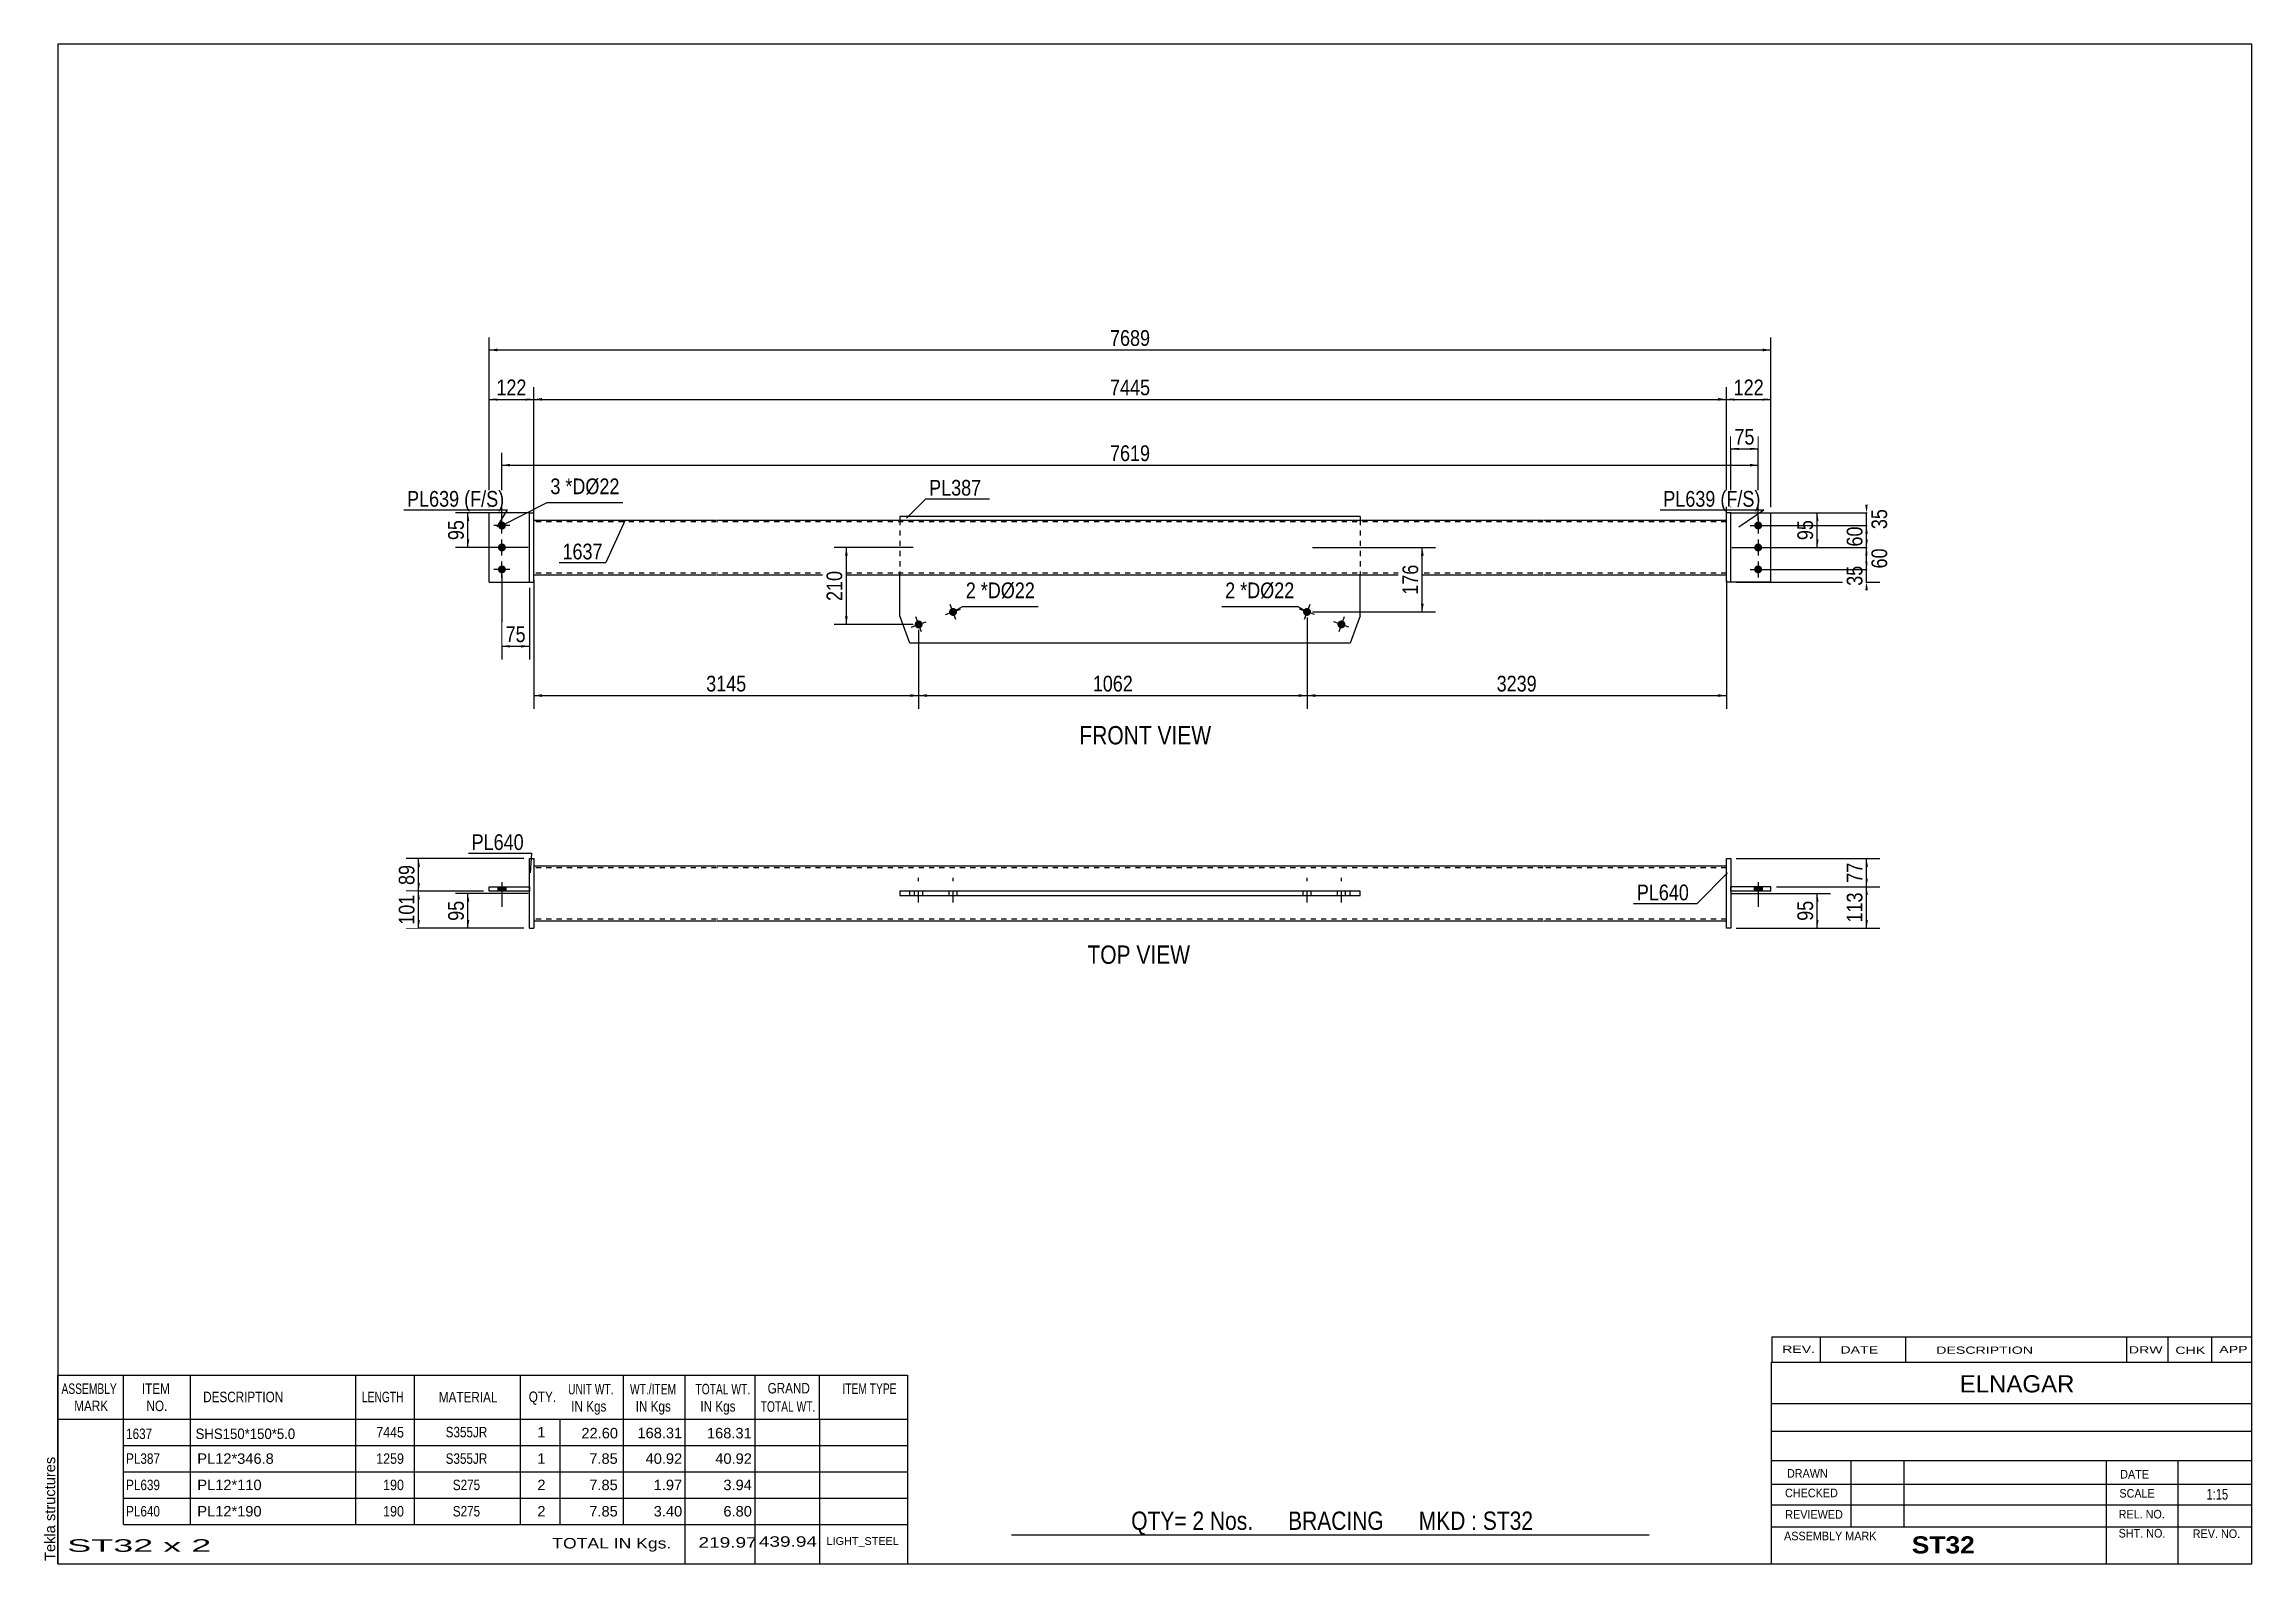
# Model space of a CAD drawing. Header units: millimetres. Extents: x 2 to 405, y 5 to 282.
import ezdxf

# ---------------------------------------------------------------- set-up
doc = ezdxf.new("R2010")
doc.units = ezdxf.units.MM
doc.linetypes.add('DXK_LINE_DOT1', pattern=[1.8814, 0.9407, -0.9407])
doc.linetypes.add('DXK_LINE_DOT2', pattern=[3.9198, 1.9599, -1.9599])
doc.styles.add('Arial', font='ARIAL.TTF', dxfattribs={"height": 0.2})
doc.styles.add('Arial Bold', font='ARIALBD.TTF', dxfattribs={"height": 0.2})
doc.styles.add('Arial Narrow', font='ARIALN.TTF', dxfattribs={"height": 0.2})

# ---------------------------------------------------------------- blocks, each defined once
blk = doc.blocks.new('Unknown-629094939-1772')
at = {"color": 5, "linetype": 'Continuous'}
for p, q in [((405, 282), (5, 282)), ((5, 282), (5, 5)), ((405, 5), (405, 282)), ((5, 5), (405, 5))]:
    blk.add_line(p, q, dxfattribs=at)
at = {"color": 174, "linetype": 'Continuous', "style": 'Arial'}
blk.add_text('Tekla structures', height=1.9102, rotation=90, dxfattribs=at).set_placement((4.5, 5.5))
blk = doc.blocks.new('Unknown-629094939-11 - 1222')
at = {"color": 0, "linetype": 'Continuous'}
blk.add_wipeout([(215.31, 154.35), (215.31, 157.85), (191.24, 157.85), (191.24, 154.35)], dxfattribs=at)
at = {"color": 6, "linetype": 'Continuous', "style": 'Arial Narrow'}
blk.add_text('FRONT VIEW', height=3.34, dxfattribs=at).set_placement((191.24, 154.35))
blk = doc.blocks.new('Unknown-629094939-12 - 1253')
at = {"color": 0, "linetype": 'Continuous'}
blk.add_wipeout([(211.45, 114.35), (211.45, 117.85), (192.7, 117.85), (192.7, 114.35)], dxfattribs=at)
at = {"color": 6, "linetype": 'Continuous', "style": 'Arial Narrow'}
blk.add_text('TOP VIEW', height=3.34, dxfattribs=at).set_placement((192.7, 114.35))
blk = doc.blocks.new('Part-629094939-1239 - 1222')
at = {"color": 2, "linetype": 'Continuous'}
for p, q in [((309.99, 196.58), (317.33, 196.58)), ((317.33, 183.92), (317.33, 196.58)), ((317.33, 183.92), (309.99, 183.92))]:
    blk.add_line(p, q, dxfattribs=at)
at = {"color": 7, "linetype": 'DXK_LINE_DOT1'}
blk.add_line((309.99, 183.92), (309.99, 196.58), dxfattribs=at)
blk = doc.blocks.new('Part-629094939-1238 - 1222')
at = {"color": 2, "linetype": 'Continuous'}
for p, q in [((158.52, 195.92), (158.52, 195.25)), ((242.43, 195.92), (158.52, 195.92)), ((242.43, 195.92), (242.43, 195.25)), ((158.52, 177.81), (158.52, 185.25)), ((242.43, 177.81), (242.43, 185.25)), ((160.34, 172.8), (158.52, 177.81)), ((242.43, 177.81), (240.6, 172.8)), ((240.6, 172.8), (160.34, 172.8))]:
    blk.add_line(p, q, dxfattribs=at)
at = {"color": 7, "linetype": 'DXK_LINE_DOT1'}
for p, q in [((158.52, 195.25), (158.52, 185.25)), ((242.43, 195.25), (242.43, 185.25))]:
    blk.add_line(p, q, dxfattribs=at)
blk = doc.blocks.new('Part-629094939-1240 - 1222')
at = {"color": 2, "linetype": 'Continuous'}
for p, q in [((309.99, 196.58), (309.19, 196.58)), ((309.19, 183.92), (309.19, 196.58)), ((309.99, 183.92), (309.99, 196.58)), ((309.99, 183.92), (309.19, 183.92))]:
    blk.add_line(p, q, dxfattribs=at)
blk = doc.blocks.new('Part-629094939-1241 - 1222')
at = {"color": 2, "linetype": 'Continuous'}
for p, q in [((83.62, 183.92), (83.62, 196.58)), ((90.95, 196.58), (83.62, 196.58)), ((83.62, 183.92), (90.95, 183.92))]:
    blk.add_line(p, q, dxfattribs=at)
at = {"color": 7, "linetype": 'DXK_LINE_DOT1'}
blk.add_line((90.95, 183.92), (90.95, 196.58), dxfattribs=at)
blk = doc.blocks.new('Part-629094939-1242 - 1222')
at = {"color": 2, "linetype": 'Continuous'}
for p, q in [((90.95, 183.92), (90.95, 196.58)), ((90.95, 196.58), (91.75, 196.58)), ((91.75, 183.92), (91.75, 196.58)), ((90.95, 183.92), (91.75, 183.92))]:
    blk.add_line(p, q, dxfattribs=at)
blk = doc.blocks.new('Part-629094939-1243 - 1222')
at = {"color": 2, "linetype": 'Continuous'}
for p, q in [((91.75, 195.25), (125.08, 195.25)), ((125.18, 195.25), (275.76, 195.25)), ((275.86, 195.25), (309.19, 195.25)), ((91.75, 185.25), (125.08, 185.25)), ((125.18, 185.25), (275.76, 185.25)), ((275.86, 185.25), (309.19, 185.25))]:
    blk.add_line(p, q, dxfattribs=at)
at = {"color": 7, "linetype": 'DXK_LINE_DOT1'}
for p, q in [((91.75, 185.25), (91.75, 195.25)), ((125.08, 194.92), (91.75, 194.92)), ((275.76, 194.92), (125.18, 194.92)), ((309.19, 194.92), (275.86, 194.92)), ((309.19, 185.25), (309.19, 195.25)), ((125.08, 185.58), (91.75, 185.58)), ((275.76, 185.58), (125.18, 185.58)), ((309.19, 185.58), (275.86, 185.58))]:
    blk.add_line(p, q, dxfattribs=at)
blk = doc.blocks.new('Bolt-629094939-1244 - 1222')
at = {"linetype": 'Continuous'}
for points in [[(167.95, 179.19, -1), (168.45, 177.81, -1)], [(161.68, 176.91, -1), (162.19, 175.53, -1)]]:
    blk.add_hatch(color=3, dxfattribs=at).paths.add_polyline_path(points)
at = {"color": 3, "linetype": 'Continuous'}
for p, q in [((162.44, 174.84), (161.43, 177.6)), ((166.82, 178), (169.58, 179)), ((168.7, 177.12), (167.7, 179.88)), ((160.56, 175.72), (163.31, 176.72))]:
    blk.add_line(p, q, dxfattribs=at)
blk = doc.blocks.new('Bolt-629094939-1245 - 1222')
at = {"linetype": 'Continuous'}
for points in [[(232.49, 177.81, -1), (232.99, 179.19, -1)], [(238.76, 175.53, -1), (239.26, 176.91, -1)]]:
    blk.add_hatch(color=3, dxfattribs=at).paths.add_polyline_path(points)
at = {"color": 3, "linetype": 'Continuous'}
for p, q in [((234.12, 178), (231.37, 179)), ((233.25, 179.88), (232.24, 177.12)), ((239.51, 177.6), (238.51, 174.84)), ((240.39, 175.72), (237.63, 176.72))]:
    blk.add_line(p, q, dxfattribs=at)
blk = doc.blocks.new('Bolt-629094939-1246 - 1222')
at = {"linetype": 'Continuous'}
for points in [[(314.99, 194.98, -1), (314.99, 193.52, -1)], [(314.99, 190.98, -1), (314.99, 189.52, -1)], [(314.99, 186.98, -1), (314.99, 185.52, -1)]]:
    blk.add_hatch(color=3, dxfattribs=at).paths.add_polyline_path(points)
at = {"color": 3, "linetype": 'Continuous'}
for p, q in [((313.53, 194.25), (316.46, 194.25)), ((314.99, 195.72), (314.99, 192.78)), ((313.53, 190.25), (316.46, 190.25)), ((314.99, 191.72), (314.99, 188.78)), ((313.53, 186.25), (316.46, 186.25)), ((314.99, 187.72), (314.99, 184.78))]:
    blk.add_line(p, q, dxfattribs=at)
blk = doc.blocks.new('Bolt-629094939-1247 - 1222')
at = {"linetype": 'Continuous'}
for points in [[(85.95, 193.52, -1), (85.95, 194.98, -1)], [(85.95, 189.52, -1), (85.95, 190.98, -1)], [(85.95, 185.52, -1), (85.95, 186.98, -1)]]:
    blk.add_hatch(color=3, dxfattribs=at).paths.add_polyline_path(points)
at = {"color": 3, "linetype": 'Continuous'}
for p, q in [((87.42, 194.25), (84.48, 194.25)), ((85.95, 192.78), (85.95, 195.72)), ((87.42, 190.25), (84.48, 190.25)), ((85.95, 188.78), (85.95, 191.72)), ((87.42, 186.25), (84.48, 186.25)), ((85.95, 184.78), (85.95, 187.72))]:
    blk.add_line(p, q, dxfattribs=at)
blk = doc.blocks.new('Part-629094939-1256 - 1253')
at = {"color": 2, "linetype": 'Continuous'}
for p, q in [((309.19, 120.85), (309.19, 133.52)), ((309.19, 133.52), (309.99, 133.52)), ((309.99, 133.52), (309.99, 120.85)), ((309.99, 120.85), (309.19, 120.85))]:
    blk.add_line(p, q, dxfattribs=at)
blk = doc.blocks.new('Part-629094939-1254 - 1253')
at = {"color": 2, "linetype": 'Continuous'}
for p, q in [((242.43, 127.58), (158.52, 127.58)), ((158.52, 127.58), (158.52, 126.78)), ((158.52, 126.78), (242.43, 126.78)), ((242.43, 126.78), (242.43, 127.58))]:
    blk.add_line(p, q, dxfattribs=at)
at = {"color": 7, "linetype": 'DXK_LINE_DOT1'}
for p, q in [((160.34, 126.78), (160.34, 127.58)), ((240.6, 126.78), (240.6, 127.58))]:
    blk.add_line(p, q, dxfattribs=at)
blk = doc.blocks.new('Part-629094939-1255 - 1253')
at = {"color": 2, "linetype": 'Continuous'}
for p, q in [((317.33, 128.38), (309.99, 128.38)), ((309.99, 127.58), (309.99, 128.38)), ((317.33, 127.58), (309.99, 127.58)), ((317.33, 127.58), (317.33, 128.38))]:
    blk.add_line(p, q, dxfattribs=at)
blk = doc.blocks.new('Part-629094939-1257 - 1253')
at = {"color": 2, "linetype": 'Continuous'}
for p, q in [((83.62, 128.38), (90.95, 128.38)), ((83.62, 127.58), (83.62, 128.38)), ((90.95, 127.58), (83.62, 127.58)), ((90.95, 128.38), (90.95, 127.58))]:
    blk.add_line(p, q, dxfattribs=at)
blk = doc.blocks.new('Part-629094939-1258 - 1253')
at = {"color": 2, "linetype": 'Continuous'}
for p, q in [((90.95, 120.85), (90.95, 133.52)), ((90.95, 133.52), (91.75, 133.52)), ((91.75, 133.52), (91.75, 120.85)), ((90.95, 120.85), (91.75, 120.85))]:
    blk.add_line(p, q, dxfattribs=at)
blk = doc.blocks.new('Part-629094939-1259 - 1253')
at = {"color": 2, "linetype": 'Continuous'}
for p, q in [((125.08, 132.18), (91.75, 132.18)), ((275.76, 132.18), (125.18, 132.18)), ((309.19, 132.18), (275.86, 132.18)), ((91.75, 122.18), (125.08, 122.18)), ((125.18, 122.18), (275.76, 122.18)), ((275.86, 122.18), (309.19, 122.18))]:
    blk.add_line(p, q, dxfattribs=at)
at = {"color": 7, "linetype": 'DXK_LINE_DOT1'}
for p, q in [((91.75, 132.18), (91.75, 122.18)), ((125.08, 131.85), (91.75, 131.85)), ((275.76, 131.85), (125.18, 131.85)), ((309.19, 131.85), (275.86, 131.85)), ((309.19, 122.18), (309.19, 132.18)), ((242.43, 127.58), (158.52, 127.58)), ((158.52, 127.58), (158.52, 126.78)), ((158.52, 126.78), (242.43, 126.78)), ((242.43, 126.78), (242.43, 127.58)), ((125.08, 122.52), (91.75, 122.52)), ((275.76, 122.52), (125.18, 122.52)), ((309.19, 122.52), (275.86, 122.52))]:
    blk.add_line(p, q, dxfattribs=at)
blk = doc.blocks.new('Bolt-629094939-1260 - 1253')
at = {"color": 3, "linetype": 'DXK_LINE_DOT2'}
for p, q in [((161.93, 125.52), (161.93, 130.05)), ((168.2, 125.52), (168.2, 130.05)), ((161.2, 126.78), (161.2, 127.58)), ((162.67, 126.78), (162.67, 127.58)), ((167.47, 126.78), (167.47, 127.58)), ((168.93, 126.78), (168.93, 127.58))]:
    blk.add_line(p, q, dxfattribs=at)
blk = doc.blocks.new('Bolt-629094939-1261 - 1253')
at = {"color": 3, "linetype": 'DXK_LINE_DOT2'}
for p, q in [((232.74, 125.52), (232.74, 130.05)), ((239.01, 125.52), (239.01, 130.05)), ((232.01, 126.78), (232.01, 127.58)), ((233.48, 126.78), (233.48, 127.58)), ((238.27, 126.78), (238.27, 127.58)), ((239.74, 126.78), (239.74, 127.58))]:
    blk.add_line(p, q, dxfattribs=at)
blk = doc.blocks.new('Bolt-629094939-1262 - 1253')
at = {"linetype": 'Continuous'}
blk.add_hatch(color=3, dxfattribs=at).paths.add_polyline_path([(315.73, 128.38), (314.26, 128.38), (314.26, 127.58), (315.73, 127.58)])
blk.add_hatch(color=3, dxfattribs=at).paths.add_polyline_path([(315.73, 128.38), (314.26, 128.38), (314.26, 127.58), (315.73, 127.58)])
blk.add_hatch(color=3, dxfattribs=at).paths.add_polyline_path([(315.73, 128.38), (314.26, 128.38), (314.26, 127.58), (315.73, 127.58)])
at = {"color": 3, "linetype": 'Continuous'}
for p, q in [((314.99, 129.25), (314.99, 124.72)), ((314.99, 129.25), (314.99, 124.72)), ((314.99, 129.25), (314.99, 124.72)), ((314.26, 128.38), (314.26, 127.58)), ((314.26, 128.38), (314.26, 127.58)), ((314.26, 128.38), (314.26, 127.58)), ((315.73, 128.38), (315.73, 127.58)), ((315.73, 128.38), (315.73, 127.58)), ((315.73, 128.38), (315.73, 127.58))]:
    blk.add_line(p, q, dxfattribs=at)
blk = doc.blocks.new('Bolt-629094939-1263 - 1253')
at = {"linetype": 'Continuous'}
blk.add_hatch(color=3, dxfattribs=at).paths.add_polyline_path([(85.22, 127.58), (86.68, 127.58), (86.68, 128.38), (85.22, 128.38)])
blk.add_hatch(color=3, dxfattribs=at).paths.add_polyline_path([(85.22, 127.58), (86.68, 127.58), (86.68, 128.38), (85.22, 128.38)])
blk.add_hatch(color=3, dxfattribs=at).paths.add_polyline_path([(85.22, 127.58), (86.68, 127.58), (86.68, 128.38), (85.22, 128.38)])
at = {"color": 3, "linetype": 'Continuous'}
for p, q in [((85.95, 129.25), (85.95, 124.72)), ((85.95, 129.25), (85.95, 124.72)), ((85.95, 129.25), (85.95, 124.72)), ((85.22, 128.38), (85.22, 127.58)), ((85.22, 128.38), (85.22, 127.58)), ((85.22, 128.38), (85.22, 127.58)), ((86.68, 128.38), (86.68, 127.58)), ((86.68, 128.38), (86.68, 127.58)), ((86.68, 128.38), (86.68, 127.58))]:
    blk.add_line(p, q, dxfattribs=at)
blk = doc.blocks.new('StraightDimension-629094939-1279 - 1222')
at = {"linetype": 'Continuous'}
for points in [[(325.5, 195.08), (325.75, 196.58), (326, 195.08)], [(326, 191.75), (325.75, 190.25), (325.5, 191.75)]]:
    blk.add_hatch(color=7, dxfattribs=at).paths.add_polyline_path(points)
at = {"color": 7, "linetype": 'Continuous'}
for p, q in [((310.99, 196.58), (328.15, 196.58)), ((325.75, 190.25), (325.75, 196.58)), ((310.19, 190.25), (328.15, 190.25))]:
    blk.add_line(p, q, dxfattribs=at)
at = {"color": 0}
blk.add_wipeout([(325.6, 195.84), (321.4, 195.84), (321.4, 190.99), (325.6, 190.99)], dxfattribs=at)
at = {"color": 3, "style": 'Arial Narrow'}
blk.add_text('95', height=2.863, rotation=90.0002, dxfattribs=at).set_placement((325, 191.59))
blk = doc.blocks.new('StraightDimension-629094939-1321 - 1222')
at = {"linetype": 'Continuous'}
for points in [[(234.24, 163), (232.74, 163.25), (234.24, 163.5)], [(307.69, 163.5), (309.19, 163.25), (307.69, 163)]]:
    blk.add_hatch(color=7, dxfattribs=at).paths.add_polyline_path(points)
at = {"color": 7, "linetype": 'Continuous'}
for p, q in [((309.19, 184.25), (309.19, 160.85)), ((232.74, 177.5), (232.74, 160.85)), ((232.74, 163.25), (309.19, 163.25))]:
    blk.add_line(p, q, dxfattribs=at)
at = {"color": 0}
blk.add_wipeout([(275.22, 163.4), (275.22, 167.6), (266.71, 167.6), (266.71, 163.4)], dxfattribs=at)
at = {"color": 3, "style": 'Arial Narrow'}
blk.add_text('3239', height=2.863, dxfattribs=at).set_placement((267.31, 164))
blk = doc.blocks.new('StraightDimension-629094939-1908 - 1222')
at = {"linetype": 'Continuous'}
for points in [[(334.5, 192.75), (334.75, 194.25), (335, 192.75)], [(335, 191.75), (334.75, 190.25), (334.5, 191.75)]]:
    blk.add_hatch(color=7, dxfattribs=at).paths.add_polyline_path(points)
at = {"color": 7, "linetype": 'Continuous'}
for p, q in [((315.99, 194.25), (337.15, 194.25)), ((334.75, 190.25), (334.75, 194.25)), ((315.99, 190.25), (337.15, 190.25))]:
    blk.add_line(p, q, dxfattribs=at)
at = {"color": 0}
blk.add_wipeout([(334.6, 194.68), (330.4, 194.68), (330.4, 189.82), (334.6, 189.82)], dxfattribs=at)
at = {"color": 3, "style": 'Arial Narrow'}
blk.add_text('60', height=2.863, rotation=90.0002, dxfattribs=at).set_placement((334, 190.42))
blk = doc.blocks.new('StraightDimension-629094939-1273 - 1222')
at = {"linetype": 'Continuous'}
for points in [[(79.5, 195.08), (79.75, 196.58), (80, 195.08)], [(80, 191.75), (79.75, 190.25), (79.5, 191.75)]]:
    blk.add_hatch(color=7, dxfattribs=at).paths.add_polyline_path(points)
at = {"color": 7, "linetype": 'Continuous'}
for p, q in [((89.95, 196.58), (77.5, 196.58)), ((79.75, 190.25), (79.75, 196.58)), ((90.75, 190.25), (77.5, 190.25))]:
    blk.add_line(p, q, dxfattribs=at)
at = {"color": 0}
blk.add_wipeout([(79.6, 195.84), (75.4, 195.84), (75.4, 190.99), (79.6, 190.99)], dxfattribs=at)
at = {"color": 3, "style": 'Arial Narrow'}
blk.add_text('95', height=2.863, rotation=90.0002, dxfattribs=at).set_placement((79, 191.59))
blk = doc.blocks.new('StraightDimension-629094939-1284 - 1222')
at = {"linetype": 'Continuous'}
for points in [[(335, 198.08), (334.75, 196.58), (334.5, 198.08)], [(334.5, 192.75), (334.75, 194.25), (335, 192.75)]]:
    blk.add_hatch(color=7, dxfattribs=at).paths.add_polyline_path(points)
at = {"color": 7, "linetype": 'Continuous'}
for p, q in [((310.99, 196.58), (337, 196.58)), ((315.99, 194.25), (337, 194.25)), ((334.75, 194.25), (334.75, 196.58))]:
    blk.add_line(p, q, dxfattribs=at)
at = {"color": 0}
blk.add_wipeout([(339.1, 197.84), (334.9, 197.84), (334.9, 192.99), (339.1, 192.99)], dxfattribs=at)
at = {"color": 3, "style": 'Arial Narrow'}
blk.add_text('35', height=2.863, rotation=90.0002, dxfattribs=at).set_placement((338.5, 193.59))
blk = doc.blocks.new('StraightDimension-629094939-1287 - 1222')
at = {"linetype": 'Continuous'}
for points in [[(335, 187.75), (334.75, 186.25), (334.5, 187.75)], [(334.5, 182.42), (334.75, 183.92), (335, 182.42)]]:
    blk.add_hatch(color=7, dxfattribs=at).paths.add_polyline_path(points)
at = {"color": 7, "linetype": 'Continuous'}
for p, q in [((315.99, 186.25), (337.15, 186.25)), ((334.75, 183.92), (334.75, 186.25)), ((310.99, 183.92), (337.15, 183.92))]:
    blk.add_line(p, q, dxfattribs=at)
at = {"color": 0}
blk.add_wipeout([(334.6, 187.51), (330.4, 187.51), (330.4, 182.66), (334.6, 182.66)], dxfattribs=at)
at = {"color": 3, "style": 'Arial Narrow'}
blk.add_text('35', height=2.863, rotation=90.0002, dxfattribs=at).set_placement((334, 183.26))
blk = doc.blocks.new('StraightDimension-629094939-1300 - 1222')
at = {"linetype": 'Continuous'}
for points in [[(253.5, 188.75), (253.75, 190.25), (254, 188.75)], [(254, 180), (253.75, 178.5), (253.5, 180)]]:
    blk.add_hatch(color=7, dxfattribs=at).paths.add_polyline_path(points)
at = {"color": 7, "linetype": 'Continuous'}
for p, q in [((233.74, 190.25), (256.15, 190.25)), ((253.75, 178.5), (253.75, 190.25)), ((233.74, 178.5), (256.15, 178.5))]:
    blk.add_line(p, q, dxfattribs=at)
at = {"color": 0}
blk.add_wipeout([(253.6, 187.72), (249.4, 187.72), (249.4, 181.03), (253.6, 181.03)], dxfattribs=at)
at = {"color": 3, "style": 'Arial Narrow'}
blk.add_text('176', height=2.863, rotation=90.0002, dxfattribs=at).set_placement((253, 181.63))
blk = doc.blocks.new('StraightDimension-629094939-1305 - 1222')
at = {"linetype": 'Continuous'}
for points in [[(148.5, 188.75), (148.75, 190.25), (149, 188.75)], [(149, 177.72), (148.75, 176.22), (148.5, 177.72)]]:
    blk.add_hatch(color=7, dxfattribs=at).paths.add_polyline_path(points)
at = {"color": 7, "linetype": 'Continuous'}
for p, q in [((160.93, 190.25), (146.5, 190.25)), ((148.75, 176.22), (148.75, 190.25)), ((160.93, 176.22), (146.5, 176.22))]:
    blk.add_line(p, q, dxfattribs=at)
at = {"color": 0}
blk.add_wipeout([(148.6, 186.58), (144.4, 186.58), (144.4, 179.89), (148.6, 179.89)], dxfattribs=at)
at = {"color": 3, "style": 'Arial Narrow'}
blk.add_text('210', height=2.863, rotation=90.0002, dxfattribs=at).set_placement((148, 180.49))
blk = doc.blocks.new('StraightDimension-629094939-1310 - 1222')
at = {"linetype": 'Continuous'}
for points in [[(87.45, 172), (85.95, 172.25), (87.45, 172.5)], [(89.45, 172.5), (90.95, 172.25), (89.45, 172)]]:
    blk.add_hatch(color=7, dxfattribs=at).paths.add_polyline_path(points)
at = {"color": 7, "linetype": 'Continuous'}
for p, q in [((85.95, 185.25), (85.95, 169.85)), ((90.95, 182.92), (90.95, 169.85)), ((85.95, 172.25), (90.95, 172.25))]:
    blk.add_line(p, q, dxfattribs=at)
at = {"color": 0}
blk.add_wipeout([(90.88, 172.4), (90.88, 176.6), (86.02, 176.6), (86.02, 172.4)], dxfattribs=at)
at = {"color": 3, "style": 'Arial Narrow'}
blk.add_text('75', height=2.863, dxfattribs=at).set_placement((86.62, 173))
blk = doc.blocks.new('StraightDimension-629094939-1315 - 1222')
at = {"linetype": 'Continuous'}
for points in [[(311.49, 208), (309.99, 208.25), (311.49, 208.5)], [(313.49, 208.5), (314.99, 208.25), (313.49, 208)]]:
    blk.add_hatch(color=7, dxfattribs=at).paths.add_polyline_path(points)
at = {"color": 7, "linetype": 'Continuous'}
for p, q in [((309.99, 197.58), (309.99, 210.5)), ((314.99, 195.25), (314.99, 210.5)), ((309.99, 208.25), (314.99, 208.25))]:
    blk.add_line(p, q, dxfattribs=at)
at = {"color": 0}
blk.add_wipeout([(314.92, 208.4), (314.92, 212.6), (310.06, 212.6), (310.06, 208.4)], dxfattribs=at)
at = {"color": 3, "style": 'Arial Narrow'}
blk.add_text('75', height=2.863, dxfattribs=at).set_placement((310.66, 209))
blk = doc.blocks.new('StraightDimension-629094939-1322 - 1222')
at = {"linetype": 'Continuous'}
for points in [[(163.43, 163), (161.93, 163.25), (163.43, 163.5)], [(231.24, 163.5), (232.74, 163.25), (231.24, 163)]]:
    blk.add_hatch(color=7, dxfattribs=at).paths.add_polyline_path(points)
at = {"color": 7, "linetype": 'Continuous'}
for p, q in [((232.74, 177.5), (232.74, 160.85)), ((161.93, 175.22), (161.93, 160.85)), ((161.93, 163.25), (232.74, 163.25))]:
    blk.add_line(p, q, dxfattribs=at)
at = {"color": 0}
blk.add_wipeout([(201.6, 163.4), (201.6, 167.6), (193.08, 167.6), (193.08, 163.4)], dxfattribs=at)
at = {"color": 3, "style": 'Arial Narrow'}
blk.add_text('1062', height=2.863, dxfattribs=at).set_placement((193.68, 164))
blk = doc.blocks.new('StraightDimension-629094939-1323 - 1222')
at = {"linetype": 'Continuous'}
for points in [[(93.25, 163), (91.75, 163.25), (93.25, 163.5)], [(160.43, 163.5), (161.93, 163.25), (160.43, 163)]]:
    blk.add_hatch(color=7, dxfattribs=at).paths.add_polyline_path(points)
at = {"color": 7, "linetype": 'Continuous'}
for p, q in [((91.75, 184.25), (91.75, 160.85)), ((161.93, 175.22), (161.93, 160.85)), ((91.75, 163.25), (161.93, 163.25))]:
    blk.add_line(p, q, dxfattribs=at)
at = {"color": 0}
blk.add_wipeout([(131.1, 163.4), (131.1, 167.6), (122.59, 167.6), (122.59, 163.4)], dxfattribs=at)
at = {"color": 3, "style": 'Arial Narrow'}
blk.add_text('3145', height=2.863, dxfattribs=at).set_placement((123.19, 164))
blk = doc.blocks.new('StraightDimension-629094939-1333 - 1222')
at = {"linetype": 'Continuous'}
for points in [[(87.45, 205), (85.95, 205.25), (87.45, 205.5)], [(313.49, 205.5), (314.99, 205.25), (313.49, 205)]]:
    blk.add_hatch(color=7, dxfattribs=at).paths.add_polyline_path(points)
at = {"color": 7, "linetype": 'Continuous'}
for p, q in [((85.95, 195.25), (85.95, 207.5)), ((314.99, 195.25), (314.99, 207.5)), ((85.95, 205.25), (314.99, 205.25))]:
    blk.add_line(p, q, dxfattribs=at)
at = {"color": 0}
blk.add_wipeout([(204.73, 205.4), (204.73, 209.6), (196.22, 209.6), (196.22, 205.4)], dxfattribs=at)
at = {"color": 3, "style": 'Arial Narrow'}
blk.add_text('7619', height=2.863, dxfattribs=at).set_placement((196.82, 206))
blk = doc.blocks.new('StraightDimension-629094939-1339 - 1222')
at = {"linetype": 'Continuous'}
for points in [[(310.69, 217), (309.19, 217.25), (310.69, 217.5)], [(315.83, 217.5), (317.33, 217.25), (315.83, 217)]]:
    blk.add_hatch(color=7, dxfattribs=at).paths.add_polyline_path(points)
at = {"color": 7, "linetype": 'Continuous'}
for p, q in [((309.19, 196.25), (309.19, 219.5)), ((317.33, 197.58), (317.33, 219.5)), ((309.19, 217.25), (317.33, 217.25))]:
    blk.add_line(p, q, dxfattribs=at)
at = {"color": 0}
blk.add_wipeout([(316.6, 217.4), (316.6, 221.6), (309.92, 221.6), (309.92, 217.4)], dxfattribs=at)
at = {"color": 3, "style": 'Arial Narrow'}
blk.add_text('122', height=2.863, dxfattribs=at).set_placement((310.52, 218))
blk = doc.blocks.new('StraightDimension-629094939-1340 - 1222')
at = {"linetype": 'Continuous'}
for points in [[(93.25, 217), (91.75, 217.25), (93.25, 217.5)], [(307.69, 217.5), (309.19, 217.25), (307.69, 217)]]:
    blk.add_hatch(color=7, dxfattribs=at).paths.add_polyline_path(points)
at = {"color": 7, "linetype": 'Continuous'}
for p, q in [((91.75, 196.25), (91.75, 219.5)), ((309.19, 196.25), (309.19, 219.5)), ((91.75, 217.25), (309.19, 217.25))]:
    blk.add_line(p, q, dxfattribs=at)
at = {"color": 0}
blk.add_wipeout([(204.73, 217.4), (204.73, 221.6), (196.22, 221.6), (196.22, 217.4)], dxfattribs=at)
at = {"color": 3, "style": 'Arial Narrow'}
blk.add_text('7445', height=2.863, dxfattribs=at).set_placement((196.82, 218))
blk = doc.blocks.new('StraightDimension-629094939-1341 - 1222')
at = {"linetype": 'Continuous'}
for points in [[(85.12, 217), (83.62, 217.25), (85.12, 217.5)], [(90.25, 217.5), (91.75, 217.25), (90.25, 217)]]:
    blk.add_hatch(color=7, dxfattribs=at).paths.add_polyline_path(points)
at = {"color": 7, "linetype": 'Continuous'}
for p, q in [((83.62, 197.58), (83.62, 219.5)), ((91.75, 196.25), (91.75, 219.5)), ((83.62, 217.25), (91.75, 217.25))]:
    blk.add_line(p, q, dxfattribs=at)
at = {"color": 0}
blk.add_wipeout([(91.03, 217.4), (91.03, 221.6), (84.34, 221.6), (84.34, 217.4)], dxfattribs=at)
at = {"color": 3, "style": 'Arial Narrow'}
blk.add_text('122', height=2.863, dxfattribs=at).set_placement((84.94, 218))
blk = doc.blocks.new('StraightDimension-629094939-1347 - 1222')
at = {"linetype": 'Continuous'}
for points in [[(85.12, 226), (83.62, 226.25), (85.12, 226.5)], [(315.83, 226.5), (317.33, 226.25), (315.83, 226)]]:
    blk.add_hatch(color=7, dxfattribs=at).paths.add_polyline_path(points)
at = {"color": 7, "linetype": 'Continuous'}
for p, q in [((83.62, 197.58), (83.62, 228.5)), ((83.62, 226.25), (317.33, 226.25)), ((317.33, 197.58), (317.33, 228.5))]:
    blk.add_line(p, q, dxfattribs=at)
at = {"color": 0}
blk.add_wipeout([(204.73, 226.4), (204.73, 230.6), (196.22, 230.6), (196.22, 226.4)], dxfattribs=at)
at = {"color": 3, "style": 'Arial Narrow'}
blk.add_text('7689', height=2.863, dxfattribs=at).set_placement((196.82, 227))
blk = doc.blocks.new('StraightDimension-629094939-1906 - 1222')
at = {"linetype": 'Continuous'}
for points in [[(334.5, 188.75), (334.75, 190.25), (335, 188.75)], [(335, 187.75), (334.75, 186.25), (334.5, 187.75)]]:
    blk.add_hatch(color=7, dxfattribs=at).paths.add_polyline_path(points)
at = {"color": 7, "linetype": 'Continuous'}
for p, q in [((315.99, 190.25), (337, 190.25)), ((334.75, 186.25), (334.75, 190.25)), ((315.99, 186.25), (337, 186.25))]:
    blk.add_line(p, q, dxfattribs=at)
at = {"color": 0}
blk.add_wipeout([(339.1, 190.68), (334.9, 190.68), (334.9, 185.82), (339.1, 185.82)], dxfattribs=at)
at = {"color": 3, "style": 'Arial Narrow'}
blk.add_text('60', height=2.863, rotation=90.0002, dxfattribs=at).set_placement((338.5, 186.42))
blk = doc.blocks.new('StraightDimension-629094939-1351 - 1253')
at = {"linetype": 'Continuous'}
for points in [[(79.5, 125.68), (79.75, 127.18), (80, 125.68)], [(80, 122.35), (79.75, 120.85), (79.5, 122.35)]]:
    blk.add_hatch(color=7, dxfattribs=at).paths.add_polyline_path(points)
at = {"color": 7, "linetype": 'Continuous'}
for p, q in [((90.75, 127.18), (77.5, 127.18)), ((79.75, 120.85), (79.75, 127.18)), ((89.95, 120.85), (77.5, 120.85))]:
    blk.add_line(p, q, dxfattribs=at)
at = {"color": 0}
blk.add_wipeout([(79.6, 126.45), (75.4, 126.45), (75.4, 121.59), (79.6, 121.59)], dxfattribs=at)
at = {"color": 3, "style": 'Arial Narrow'}
blk.add_text('95', height=2.863, rotation=90.0002, dxfattribs=at).set_placement((79, 122.19))
blk = doc.blocks.new('StraightDimension-629094939-1356 - 1253')
at = {"linetype": 'Continuous'}
for points in [[(325.5, 125.68), (325.75, 127.18), (326, 125.68)], [(326, 122.35), (325.75, 120.85), (325.5, 122.35)]]:
    blk.add_hatch(color=7, dxfattribs=at).paths.add_polyline_path(points)
at = {"color": 7, "linetype": 'Continuous'}
for p, q in [((310.19, 127.18), (328.15, 127.18)), ((325.75, 120.85), (325.75, 127.18)), ((310.99, 120.85), (328.15, 120.85))]:
    blk.add_line(p, q, dxfattribs=at)
at = {"color": 0}
blk.add_wipeout([(325.6, 126.45), (321.4, 126.45), (321.4, 121.59), (325.6, 121.59)], dxfattribs=at)
at = {"color": 3, "style": 'Arial Narrow'}
blk.add_text('95', height=2.863, rotation=90.0002, dxfattribs=at).set_placement((325, 122.19))
blk = doc.blocks.new('StraightDimension-629094939-1361 - 1253')
at = {"linetype": 'Continuous'}
for points in [[(334.5, 132.02), (334.75, 133.52), (335, 132.02)], [(335, 129.88), (334.75, 128.38), (334.5, 129.88)]]:
    blk.add_hatch(color=7, dxfattribs=at).paths.add_polyline_path(points)
at = {"color": 7, "linetype": 'Continuous'}
for p, q in [((310.99, 133.52), (337.15, 133.52)), ((334.75, 128.38), (334.75, 133.52)), ((318.33, 128.38), (337.15, 128.38))]:
    blk.add_line(p, q, dxfattribs=at)
at = {"color": 0}
blk.add_wipeout([(334.6, 133.38), (330.4, 133.38), (330.4, 128.52), (334.6, 128.52)], dxfattribs=at)
at = {"color": 3, "style": 'Arial Narrow'}
blk.add_text('77', height=2.863, rotation=90.0002, dxfattribs=at).set_placement((334, 129.12))
blk = doc.blocks.new('StraightDimension-629094939-1362 - 1253')
at = {"linetype": 'Continuous'}
for points in [[(334.5, 126.88), (334.75, 128.38), (335, 126.88)], [(335, 122.35), (334.75, 120.85), (334.5, 122.35)]]:
    blk.add_hatch(color=7, dxfattribs=at).paths.add_polyline_path(points)
at = {"color": 7, "linetype": 'Continuous'}
for p, q in [((318.33, 128.38), (337.15, 128.38)), ((334.75, 120.85), (334.75, 128.38)), ((310.99, 120.85), (337.15, 120.85))]:
    blk.add_line(p, q, dxfattribs=at)
at = {"color": 0}
blk.add_wipeout([(334.6, 127.96), (330.4, 127.96), (330.4, 121.28), (334.6, 121.28)], dxfattribs=at)
at = {"color": 3, "style": 'Arial Narrow'}
blk.add_text('113', height=2.863, rotation=90.0002, dxfattribs=at).set_placement((334, 121.88))
blk = doc.blocks.new('StraightDimension-629094939-1369 - 1253')
at = {"linetype": 'Continuous'}
for points in [[(70.5, 132.02), (70.75, 133.52), (71, 132.02)], [(71, 129.08), (70.75, 127.58), (70.5, 129.08)]]:
    blk.add_hatch(color=7, dxfattribs=at).paths.add_polyline_path(points)
at = {"color": 7, "linetype": 'Continuous'}
for p, q in [((89.95, 133.52), (68.5, 133.52)), ((70.75, 127.58), (70.75, 133.52)), ((82.62, 127.58), (68.5, 127.58))]:
    blk.add_line(p, q, dxfattribs=at)
at = {"color": 0}
blk.add_wipeout([(70.6, 132.98), (66.4, 132.98), (66.4, 128.12), (70.6, 128.12)], dxfattribs=at)
at = {"color": 3, "style": 'Arial Narrow'}
blk.add_text('89', height=2.863, rotation=90.0002, dxfattribs=at).set_placement((70, 128.72))
blk = doc.blocks.new('StraightDimension-629094939-1370 - 1253')
at = {"linetype": 'Continuous'}
for points in [[(70.5, 126.08), (70.75, 127.58), (71, 126.08)], [(71, 122.35), (70.75, 120.85), (70.5, 122.35)]]:
    blk.add_hatch(color=7, dxfattribs=at).paths.add_polyline_path(points)
at = {"color": 7, "linetype": 'Continuous'}
for p, q in [((82.62, 127.58), (68.5, 127.58)), ((70.75, 120.85), (70.75, 127.58)), ((89.95, 120.85), (68.5, 120.85))]:
    blk.add_line(p, q, dxfattribs=at)
at = {"color": 0}
blk.add_wipeout([(70.6, 127.56), (66.4, 127.56), (66.4, 120.88), (70.6, 120.88)], dxfattribs=at)
at = {"color": 3, "style": 'Arial Narrow'}
blk.add_text('101', height=2.863, rotation=90.0002, dxfattribs=at).set_placement((70, 121.48))
blk = doc.blocks.new('CBS_BOM-629094939-2003')
at = {"color": 7, "linetype": 'Continuous'}
for p, q in [((4.97, 31.37), (4.97, 39.37)), ((4.97, 39.37), (159.89, 39.37)), ((16.97, 31.37), (16.97, 39.37)), ((29.16, 31.37), (29.16, 39.37)), ((59.32, 31.37), (59.32, 39.37)), ((70, 31.37), (70, 39.37)), ((89.32, 31.37), (89.32, 39.37)), ((108.12, 31.37), (108.12, 39.37)), ((119.33, 31.37), (119.33, 39.37)), ((132.12, 31.37), (132.12, 39.37)), ((143.87, 31.37), (143.87, 39.37)), ((159.89, 39.36), (159.89, 31.38)), ((4.97, 31.37), (159.89, 31.37)), ((4.97, 26.57), (4.97, 31.37)), ((16.97, 26.57), (16.97, 31.37)), ((29.16, 26.57), (29.16, 31.37)), ((59.32, 26.57), (59.32, 31.37)), ((70, 26.57), (70, 31.37)), ((89.32, 26.57), (89.32, 31.37)), ((96.58, 26.57), (96.58, 31.37)), ((108.12, 26.57), (108.12, 31.37)), ((119.33, 26.57), (119.33, 31.37)), ((132.12, 26.57), (132.12, 31.37)), ((143.89, 26.57), (143.89, 31.37)), ((159.89, 31.37), (159.89, 26.57)), ((4.97, 21.77), (4.97, 26.57)), ((16.97, 26.57), (159.89, 26.57)), ((16.97, 21.77), (16.97, 26.57)), ((29.16, 21.77), (29.16, 26.57)), ((59.32, 21.77), (59.32, 26.57)), ((70, 21.77), (70, 26.57)), ((89.32, 21.77), (89.32, 26.57)), ((96.58, 21.77), (96.58, 26.57)), ((108.12, 21.77), (108.12, 26.57)), ((119.33, 21.77), (119.33, 26.57)), ((132.12, 21.77), (132.12, 26.57)), ((143.89, 21.77), (143.89, 26.57)), ((159.89, 26.56), (159.89, 21.77)), ((4.97, 16.97), (4.97, 21.77)), ((16.97, 21.77), (159.89, 21.77)), ((16.97, 16.97), (16.97, 21.77)), ((29.16, 16.97), (29.16, 21.77)), ((59.32, 16.97), (59.32, 21.77)), ((70, 16.97), (70, 21.77)), ((89.32, 16.97), (89.32, 21.77)), ((96.58, 16.97), (96.58, 21.77)), ((108.12, 16.97), (108.12, 21.77)), ((119.33, 16.97), (119.33, 21.77)), ((132.12, 16.97), (132.12, 21.77)), ((143.89, 16.97), (143.89, 21.77)), ((159.89, 21.76), (159.89, 16.97)), ((4.97, 12.17), (4.97, 16.97)), ((16.97, 16.97), (159.89, 16.97)), ((16.97, 12.17), (16.97, 16.97)), ((29.16, 12.17), (29.16, 16.97)), ((59.32, 12.17), (59.32, 16.97)), ((70, 12.17), (70, 16.97)), ((89.32, 12.17), (89.32, 16.97)), ((96.58, 12.17), (96.58, 16.97)), ((108.12, 12.17), (108.12, 16.97)), ((119.33, 12.17), (119.33, 16.97)), ((132.12, 12.17), (132.12, 16.97)), ((143.89, 12.17), (143.89, 16.97)), ((159.89, 16.96), (159.89, 12.17)), ((4.97, 4.97), (4.97, 12.15)), ((16.97, 12.17), (159.89, 12.17)), ((119.33, 4.97), (119.33, 12.15)), ((132.12, 4.97), (132.12, 12.15)), ((143.93, 4.97), (143.93, 12.15)), ((159.89, 12.17), (159.89, 4.97)), ((4.97, 4.97), (159.89, 4.97))]:
    blk.add_line(p, q, dxfattribs=at)
at = {"color": 3, "linetype": 'Continuous', "style": 'Arial'}
for s, height, width, p in [('ASSEMBLY', 1.91, 0.7, (5.65, 35.94)), ('ITEM', 1.91, 0.8, (20.3, 35.94)), ('DESCRIPTION', 1.9102, 0.8, (31.48, 34.44)), ('LENGTH', 1.91, 0.7, (60.43, 34.44)), ('MATERIAL', 1.91, 0.8, (74.45, 34.39)), ('QTY.', 1.91, 0.8, (90.84, 34.47)), ('UNIT WT.', 1.91, 0.7, (98.01, 35.87)), ('WT./ITEM', 1.91, 0.7, (109.3, 35.87)), ('TOTAL WT.', 1.91, 0.7, (121.24, 35.87)), ('GRAND', 1.91, 0.8, (134.39, 36.03)), ('ITEM TYPE', 1.91, 0.7, (148.03, 35.95)), ('MARK', 1.91, 0.8, (7.97, 32.81)), ('NO.', 1.91, 0.8, (21.15, 32.81)), ('IN Kgs', 1.91, 0.8, (98.59, 32.73)), ('IN Kgs', 1.91, 0.8, (110.34, 32.73)), ('IN Kgs', 1.91, 0.8, (122.13, 32.73)), ('TOTAL WT.', 1.91, 0.7, (133.13, 32.69))]:
    blk.add_text(s, height=height, dxfattribs=dict(at, width=width)).set_placement(p)
at = {"color": 7, "linetype": 'Continuous', "style": 'Arial'}
for s, height, width, p in [('1637', 1.91, 0.8, (17.43, 27.72)), ('SHS150*150*5.0', 1.9102, 0.9, (30.1, 27.72)), ('7445', 1.91, 0.85, (63.04, 28)), ('S355JR', 1.91, 0.8, (75.69, 28.03)), ('PL387', 1.91, 0.8, (17.43, 23.2)), ('1259', 1.91, 0.85, (63.04, 23.2)), ('S355JR', 1.91, 0.8, (75.69, 23.2)), ('PL639', 1.91, 0.8, (17.43, 18.4)), ('190', 1.91, 0.85, (64.3, 18.4)), ('S275', 1.91, 0.8, (76.99, 18.4)), ('PL640', 1.91, 0.8, (17.43, 13.6)), ('190', 1.91, 0.85, (64.3, 13.6)), ('S275', 1.91, 0.8, (76.99, 13.6))]:
    blk.add_text(s, height=height, dxfattribs=dict(at, width=width)).set_placement(p)
for s, p in [('1', (92.41, 28.03)), ('22.60', (100.44, 27.84)), ('168.31', (110.66, 27.87)), ('168.31', (123.33, 27.84)), ('PL12*346.8', (30.41, 23.2)), ('1', (92.41, 23.2)), ('7.85', (101.88, 23.2)), ('40.92', (112.14, 23.2)), ('40.92', (124.85, 23.2)), ('PL12*110', (30.41, 18.4)), ('2', (92.41, 18.4)), ('7.85', (101.88, 18.4)), ('1.97', (113.62, 18.4)), ('3.94', (126.33, 18.4)), ('PL12*190', (30.41, 13.6)), ('2', (92.41, 13.6)), ('7.85', (101.88, 13.6)), ('3.40', (113.62, 13.6)), ('6.80', (126.33, 13.6))]:
    blk.add_text(s, height=1.91, dxfattribs=at).set_placement(p)
at = {"color": 6, "linetype": 'Continuous', "style": 'Arial'}
for s, height, width, p in [('ST32 x 2', 2.292, 2.05, (6.69, 7.16)), ('TOTAL IN Kgs.', 1.9102, 1.2, (95.13, 7.77)), ('219.97', 1.91, 1.3, (121.79, 7.92)), ('439.94', 1.91, 1.3, (132.79, 8.08))]:
    blk.add_text(s, height=height, dxfattribs=dict(at, width=width)).set_placement(p)
blk.add_text('LIGHT_STEEL', height=1.4135, dxfattribs=at).set_placement((145.14, 8.42))
blk = doc.blocks.new('CBS_CALLOFF-629094939-2004')
at = {"color": 7, "linetype": 'Continuous'}
blk.add_line((178.88, 10.27), (295.11, 10.25), dxfattribs=at)
at = {"color": 3, "linetype": 'Continuous', "style": 'Arial Narrow'}
blk.add_text('QTY= 2 Nos.      BRACING      MKD : ST32', height=3.3405, dxfattribs=at).set_placement((200.68, 11.16))
blk = doc.blocks.new('CBS_NAME_BLOG-629094939-2005')
at = {"color": 7, "linetype": 'Continuous'}
for p, q in [((317.41, 41.75), (404.93, 41.75)), ((317.41, 5.04), (317.41, 41.75)), ((317.41, 34.21), (404.93, 34.21)), ((317.48, 29.16), (405, 29.16)), ((317.41, 23.79), (404.93, 23.79)), ((331.93, 11.68), (331.93, 23.78)), ((341.62, 11.71), (341.62, 23.78)), ((378.53, 5.04), (378.53, 23.77)), ((391.58, 5.04), (391.58, 23.78)), ((317.42, 19.49), (405, 19.51)), ((317.41, 15.74), (404.93, 15.74)), ((317.41, 11.7), (404.93, 11.7)), ((317.41, 5), (405, 5))]:
    blk.add_line(p, q, dxfattribs=at)
at = {"color": 3, "linetype": 'Continuous', "style": 'Arial'}
blk.add_text('ELNAGAR', height=3.133, dxfattribs=at).set_placement((351.73, 36.22))
at = {"color": 3, "linetype": 'Continuous'}
for s, height, style, width, p in [('DRAWN', 1.566, 'Arial', 0.9, (320.24, 20.68)), ('DATE', 1.566, 'Arial', 0.9, (381, 20.52)), ('CHECKED', 1.566, 'Arial', 0.9, (319.89, 17.11)), ('SCALE', 1.566, 'Arial', 0.9, (380.85, 17.04)), ('1:15', 1.957, 'Arial Narrow', 0.9, (396.74, 16.68)), ('REVIEWED', 1.566, 'Arial', 0.9, (319.93, 13.19)), ('REL. NO.', 1.566, 'Arial', 0.9, (380.71, 13.24)), ('ASSEMBLY MARK', 1.5663, 'Arial', 0.9, (319.71, 9.26)), ('ST32', 3.131, 'Arial Bold', 1.1, (342.99, 6.86)), ('SHT. NO.', 1.566, 'Arial', 0.9, (380.71, 9.77)), ('REV. NO.', 1.566, 'Arial', 0.9, (394.23, 9.68))]:
    blk.add_text(s, height=height, dxfattribs=dict(at, style=style, width=width)).set_placement(p)
blk = doc.blocks.new('CBS_REVISION-629094939-2006')
at = {"color": 7, "linetype": 'Continuous'}
for p, q in [((317.49, 46.38), (404.99, 46.38)), ((317.49, 46.38), (317.49, 41.75)), ((326.29, 46.38), (326.29, 41.75)), ((341.88, 46.38), (341.88, 41.81)), ((382.14, 46.38), (382.14, 41.75)), ((389.68, 46.38), (389.68, 41.75)), ((397.63, 46.38), (397.63, 41.75)), ((317.49, 41.75), (404.99, 41.75))]:
    blk.add_line(p, q, dxfattribs=at)
at = {"color": 7, "style": 'Arial Narrow', "width": 1.7}
for s, height, p in [('REV.', 1.326, (319.35, 43.43)), ('DATE', 1.326, (329.98, 43.31)), ('DESCRIPTION', 1.3257, (347.46, 43.26)), ('DRW', 1.326, (382.57, 43.32)), ('CHK', 1.326, (391.06, 43.23)), ('APP', 1.326, (399.06, 43.38))]:
    blk.add_text(s, height=height, dxfattribs=at).set_placement(p)
blk = doc.blocks.new('Mark-629094939-1391 - 1222')
at = {"color": 0}
blk.add_wipeout([(104.3, 188.08), (104.3, 191.08), (96.99, 191.08), (96.99, 188.08)], dxfattribs=at)
blk.add_wipeout([(104.3, 188.08), (104.3, 191.08), (96.99, 191.08), (96.99, 188.08)], dxfattribs=at)
at = {"color": 7, "linetype": 'Continuous'}
for p in [(108.43, 195.22), (96.39, 187.48)]:
    blk.add_line(p, (104.9, 187.48), dxfattribs=at)
at = {"color": 3, "style": 'Arial Narrow'}
blk.add_text('1637', height=2.863, dxfattribs=at).set_placement((96.99, 188.08))
blk = doc.blocks.new('Mark-629094939-1385 - 1222')
at = {"color": 0}
blk.add_wipeout([(307.2, 197.68), (307.2, 200.68), (297.7, 200.68), (297.7, 197.68)], dxfattribs=at)
blk.add_wipeout([(307.2, 197.68), (307.2, 200.68), (297.7, 200.68), (297.7, 197.68)], dxfattribs=at)
blk.add_wipeout([(315.4, 197.68), (315.4, 200.68), (308.1, 200.68), (308.1, 197.68)], dxfattribs=at)
blk.add_wipeout([(315.4, 197.68), (315.4, 200.68), (308.1, 200.68), (308.1, 197.68)], dxfattribs=at)
at = {"color": 7, "linetype": 'Continuous'}
for p in [(297.1, 197.08), (311.48, 194.03)]:
    blk.add_line(p, (316, 197.08), dxfattribs=at)
at = {"color": 3, "style": 'Arial Narrow'}
for s, p in [('PL639', (297.7, 197.68)), ('(F/', (308.1, 197.68)), ('S)', (312.12, 197.68))]:
    blk.add_text(s, height=2.863, dxfattribs=at).set_placement(p)
blk = doc.blocks.new('Mark-629094939-1382 - 1222')
at = {"color": 0}
blk.add_wipeout([(173.34, 199.7), (173.34, 202.7), (163.84, 202.7), (163.84, 199.7)], dxfattribs=at)
blk.add_wipeout([(173.34, 199.7), (173.34, 202.7), (163.84, 202.7), (163.84, 199.7)], dxfattribs=at)
at = {"color": 7, "linetype": 'Continuous'}
for p, q in [((159.7, 195.57), (163.24, 199.1)), ((163.24, 199.1), (174.84, 199.1))]:
    blk.add_line(p, q, dxfattribs=at)
at = {"color": 3, "style": 'Arial Narrow'}
blk.add_text('PL387', height=2.863, dxfattribs=at).set_placement((163.84, 199.7))
blk = doc.blocks.new('Mark-629094939-1388 - 1222')
at = {"color": 0}
blk.add_wipeout([(78.16, 197.68), (78.16, 200.68), (68.66, 200.68), (68.66, 197.68)], dxfattribs=at)
blk.add_wipeout([(78.16, 197.68), (78.16, 200.68), (68.66, 200.68), (68.66, 197.68)], dxfattribs=at)
blk.add_wipeout([(86.36, 197.68), (86.36, 200.68), (79.06, 200.68), (79.06, 197.68)], dxfattribs=at)
blk.add_wipeout([(86.36, 197.68), (86.36, 200.68), (79.06, 200.68), (79.06, 197.68)], dxfattribs=at)
at = {"color": 7, "linetype": 'Continuous'}
for p in [(68.06, 197.08), (85.1, 194.03)]:
    blk.add_line(p, (86.96, 197.08), dxfattribs=at)
at = {"color": 3, "style": 'Arial Narrow'}
for s, p in [('PL639', (68.66, 197.68)), ('(F/', (79.06, 197.68)), ('S)', (83.08, 197.68))]:
    blk.add_text(s, height=2.863, dxfattribs=at).set_placement(p)
blk = doc.blocks.new('Mark-629094939-1406 - 1222')
at = {"color": 0}
blk.add_wipeout([(172.36, 181), (172.36, 184), (170.53, 184), (170.53, 181)], dxfattribs=at)
blk.add_wipeout([(172.36, 181), (172.36, 184), (170.53, 184), (170.53, 181)], dxfattribs=at)
at = {"color": 7, "linetype": 'Continuous'}
blk.add_line((168.2, 178.5), (169.93, 179.5), dxfattribs=at)
at = {"color": 0}
blk.add_wipeout([(176.91, 181), (176.91, 184), (173.26, 184), (173.26, 181)], dxfattribs=at)
blk.add_wipeout([(176.91, 181), (176.91, 184), (173.26, 184), (173.26, 181)], dxfattribs=at)
at = {"color": 3, "style": 'Arial Narrow'}
blk.add_text('2', height=2.86, dxfattribs=at).set_placement((170.53, 181))
at = {"color": 0}
blk.add_wipeout([(183.12, 181), (183.12, 184), (176.91, 184), (176.91, 181)], dxfattribs=at)
blk.add_wipeout([(183.12, 181), (183.12, 184), (176.91, 184), (176.91, 181)], dxfattribs=at)
at = {"color": 7, "linetype": 'Continuous'}
blk.add_line((169.93, 179.5), (183.72, 179.5), dxfattribs=at)
at = {"color": 3, "style": 'Arial Narrow'}
for s, p in [('*D', (173.26, 181)), ('Ø22', (176.91, 181))]:
    blk.add_text(s, height=2.863, dxfattribs=at).set_placement(p)
blk = doc.blocks.new('Mark-629094939-1407 - 1222')
at = {"color": 0}
blk.add_wipeout([(219.65, 181), (219.65, 184), (217.82, 184), (217.82, 181)], dxfattribs=at)
blk.add_wipeout([(219.65, 181), (219.65, 184), (217.82, 184), (217.82, 181)], dxfattribs=at)
blk.add_wipeout([(224.2, 181), (224.2, 184), (220.55, 184), (220.55, 181)], dxfattribs=at)
blk.add_wipeout([(224.2, 181), (224.2, 184), (220.55, 184), (220.55, 181)], dxfattribs=at)
at = {"color": 3, "style": 'Arial Narrow'}
blk.add_text('2', height=2.86, dxfattribs=at).set_placement((217.82, 181))
at = {"color": 0}
blk.add_wipeout([(230.41, 181), (230.41, 184), (224.2, 184), (224.2, 181)], dxfattribs=at)
blk.add_wipeout([(230.41, 181), (230.41, 184), (224.2, 184), (224.2, 181)], dxfattribs=at)
at = {"color": 7, "linetype": 'Continuous'}
for p in [(217.22, 179.5), (232.74, 178.5)]:
    blk.add_line(p, (231.01, 179.5), dxfattribs=at)
at = {"color": 3, "style": 'Arial Narrow'}
for s, p in [('*D', (220.55, 181)), ('Ø22', (224.2, 181))]:
    blk.add_text(s, height=2.863, dxfattribs=at).set_placement(p)
blk = doc.blocks.new('Mark-629094939-1409 - 1222')
at = {"color": 0}
blk.add_wipeout([(96.62, 199.96), (96.62, 202.96), (94.79, 202.96), (94.79, 199.96)], dxfattribs=at)
blk.add_wipeout([(96.62, 199.96), (96.62, 202.96), (94.79, 202.96), (94.79, 199.96)], dxfattribs=at)
at = {"color": 7, "linetype": 'Continuous'}
blk.add_line((85.95, 194.25), (94.19, 198.46), dxfattribs=at)
at = {"color": 0}
blk.add_wipeout([(101.17, 199.96), (101.17, 202.96), (97.52, 202.96), (97.52, 199.96)], dxfattribs=at)
blk.add_wipeout([(101.17, 199.96), (101.17, 202.96), (97.52, 202.96), (97.52, 199.96)], dxfattribs=at)
at = {"color": 3, "style": 'Arial Narrow'}
blk.add_text('3', height=2.86, dxfattribs=at).set_placement((94.79, 199.96))
at = {"color": 0}
blk.add_wipeout([(107.38, 199.96), (107.38, 202.96), (101.17, 202.96), (101.17, 199.96)], dxfattribs=at)
blk.add_wipeout([(107.38, 199.96), (107.38, 202.96), (101.17, 202.96), (101.17, 199.96)], dxfattribs=at)
at = {"color": 7, "linetype": 'Continuous'}
blk.add_line((94.19, 198.46), (107.98, 198.46), dxfattribs=at)
at = {"color": 3, "style": 'Arial Narrow'}
for s, p in [('*D', (97.52, 199.96)), ('Ø22', (101.17, 199.96))]:
    blk.add_text(s, height=2.863, dxfattribs=at).set_placement(p)
blk = doc.blocks.new('Mark-629094939-1376 - 1253')
at = {"color": 0}
blk.add_wipeout([(302.37, 125.93), (302.37, 128.93), (292.87, 128.93), (292.87, 125.93)], dxfattribs=at)
blk.add_wipeout([(302.37, 125.93), (302.37, 128.93), (292.87, 128.93), (292.87, 125.93)], dxfattribs=at)
at = {"color": 7, "linetype": 'Continuous'}
for p in [(309.37, 130.96), (292.27, 125.33)]:
    blk.add_line(p, (303.87, 125.33), dxfattribs=at)
at = {"color": 3, "style": 'Arial Narrow'}
blk.add_text('PL640', height=2.863, dxfattribs=at).set_placement((292.87, 125.93))
blk = doc.blocks.new('Mark-629094939-1379 - 1253')
at = {"color": 0}
blk.add_wipeout([(89.93, 135.1), (89.93, 138.1), (80.43, 138.1), (80.43, 135.1)], dxfattribs=at)
blk.add_wipeout([(89.93, 135.1), (89.93, 138.1), (80.43, 138.1), (80.43, 135.1)], dxfattribs=at)
at = {"color": 7, "linetype": 'Continuous'}
for p in [(79.83, 134.5), (91.13, 130.96)]:
    blk.add_line(p, (91.43, 134.5), dxfattribs=at)
at = {"color": 3, "style": 'Arial Narrow'}
blk.add_text('PL640', height=2.863, dxfattribs=at).set_placement((80.43, 135.1))

msp = doc.modelspace()

# ---------------------------------------------------------------- block references
for name in ['Unknown-629094939-1772', 'Part-629094939-1241 - 1222', 'Bolt-629094939-1247 - 1222', 'Part-629094939-1242 - 1222', 'Part-629094939-1243 - 1222', 'Part-629094939-1238 - 1222', 'Part-629094939-1240 - 1222', 'Part-629094939-1239 - 1222', 'Bolt-629094939-1246 - 1222', 'Bolt-629094939-1244 - 1222', 'Bolt-629094939-1245 - 1222', 'Part-629094939-1258 - 1253', 'Part-629094939-1256 - 1253', 'Bolt-629094939-1263 - 1253', 'Part-629094939-1259 - 1253', 'Bolt-629094939-1260 - 1253', 'Bolt-629094939-1261 - 1253', 'Bolt-629094939-1262 - 1253', 'Part-629094939-1257 - 1253', 'Part-629094939-1254 - 1253', 'Part-629094939-1255 - 1253', 'CBS_REVISION-629094939-2006', 'CBS_NAME_BLOG-629094939-2005', 'CBS_BOM-629094939-2003', 'CBS_CALLOFF-629094939-2004']:
    msp.add_blockref(name, (0, 0))

# ---------------------------------------------------------------- next in the draw order: block references
for name in ['StraightDimension-629094939-1273 - 1222', 'StraightDimension-629094939-1279 - 1222', 'StraightDimension-629094939-1305 - 1222', 'StraightDimension-629094939-1310 - 1222', 'StraightDimension-629094939-1321 - 1222', 'Unknown-629094939-11 - 1222', 'StraightDimension-629094939-1351 - 1253', 'StraightDimension-629094939-1356 - 1253', 'Unknown-629094939-12 - 1253']:
    msp.add_blockref(name, (0, 0))

# ---------------------------------------------------------------- next in the draw order: block references
for name in ['StraightDimension-629094939-1908 - 1222', 'StraightDimension-629094939-1300 - 1222', 'StraightDimension-629094939-1287 - 1222', 'StraightDimension-629094939-1369 - 1253', 'StraightDimension-629094939-1361 - 1253']:
    msp.add_blockref(name, (0, 0))

# ---------------------------------------------------------------- next in the draw order: block references
for name in ['StraightDimension-629094939-1284 - 1222', 'StraightDimension-629094939-1906 - 1222', 'StraightDimension-629094939-1322 - 1222', 'Mark-629094939-1379 - 1253', 'StraightDimension-629094939-1370 - 1253', 'StraightDimension-629094939-1362 - 1253']:
    msp.add_blockref(name, (0, 0))

# ---------------------------------------------------------------- next in the draw order: block references
for name in ['StraightDimension-629094939-1315 - 1222', 'StraightDimension-629094939-1323 - 1222', 'Mark-629094939-1406 - 1222', 'Mark-629094939-1407 - 1222', 'Mark-629094939-1376 - 1253']:
    msp.add_blockref(name, (0, 0))

# ---------------------------------------------------------------- next in the draw order: block references
msp.add_blockref('StraightDimension-629094939-1333 - 1222', (0, 0))

# ---------------------------------------------------------------- next in the draw order: block references
msp.add_blockref('StraightDimension-629094939-1339 - 1222', (0, 0))

# ---------------------------------------------------------------- next in the draw order: block references
msp.add_blockref('StraightDimension-629094939-1340 - 1222', (0, 0))

# ---------------------------------------------------------------- next in the draw order: block references
for name in ['StraightDimension-629094939-1341 - 1222', 'Mark-629094939-1391 - 1222']:
    msp.add_blockref(name, (0, 0))

# ---------------------------------------------------------------- next in the draw order: block references
msp.add_blockref('StraightDimension-629094939-1347 - 1222', (0, 0))

# ---------------------------------------------------------------- next in the draw order: block references
for name in ['Mark-629094939-1382 - 1222', 'Mark-629094939-1388 - 1222', 'Mark-629094939-1385 - 1222']:
    msp.add_blockref(name, (0, 0))

# ---------------------------------------------------------------- next in the draw order: block references
msp.add_blockref('Mark-629094939-1409 - 1222', (0, 0))

doc.saveas('drawing.dxf')
